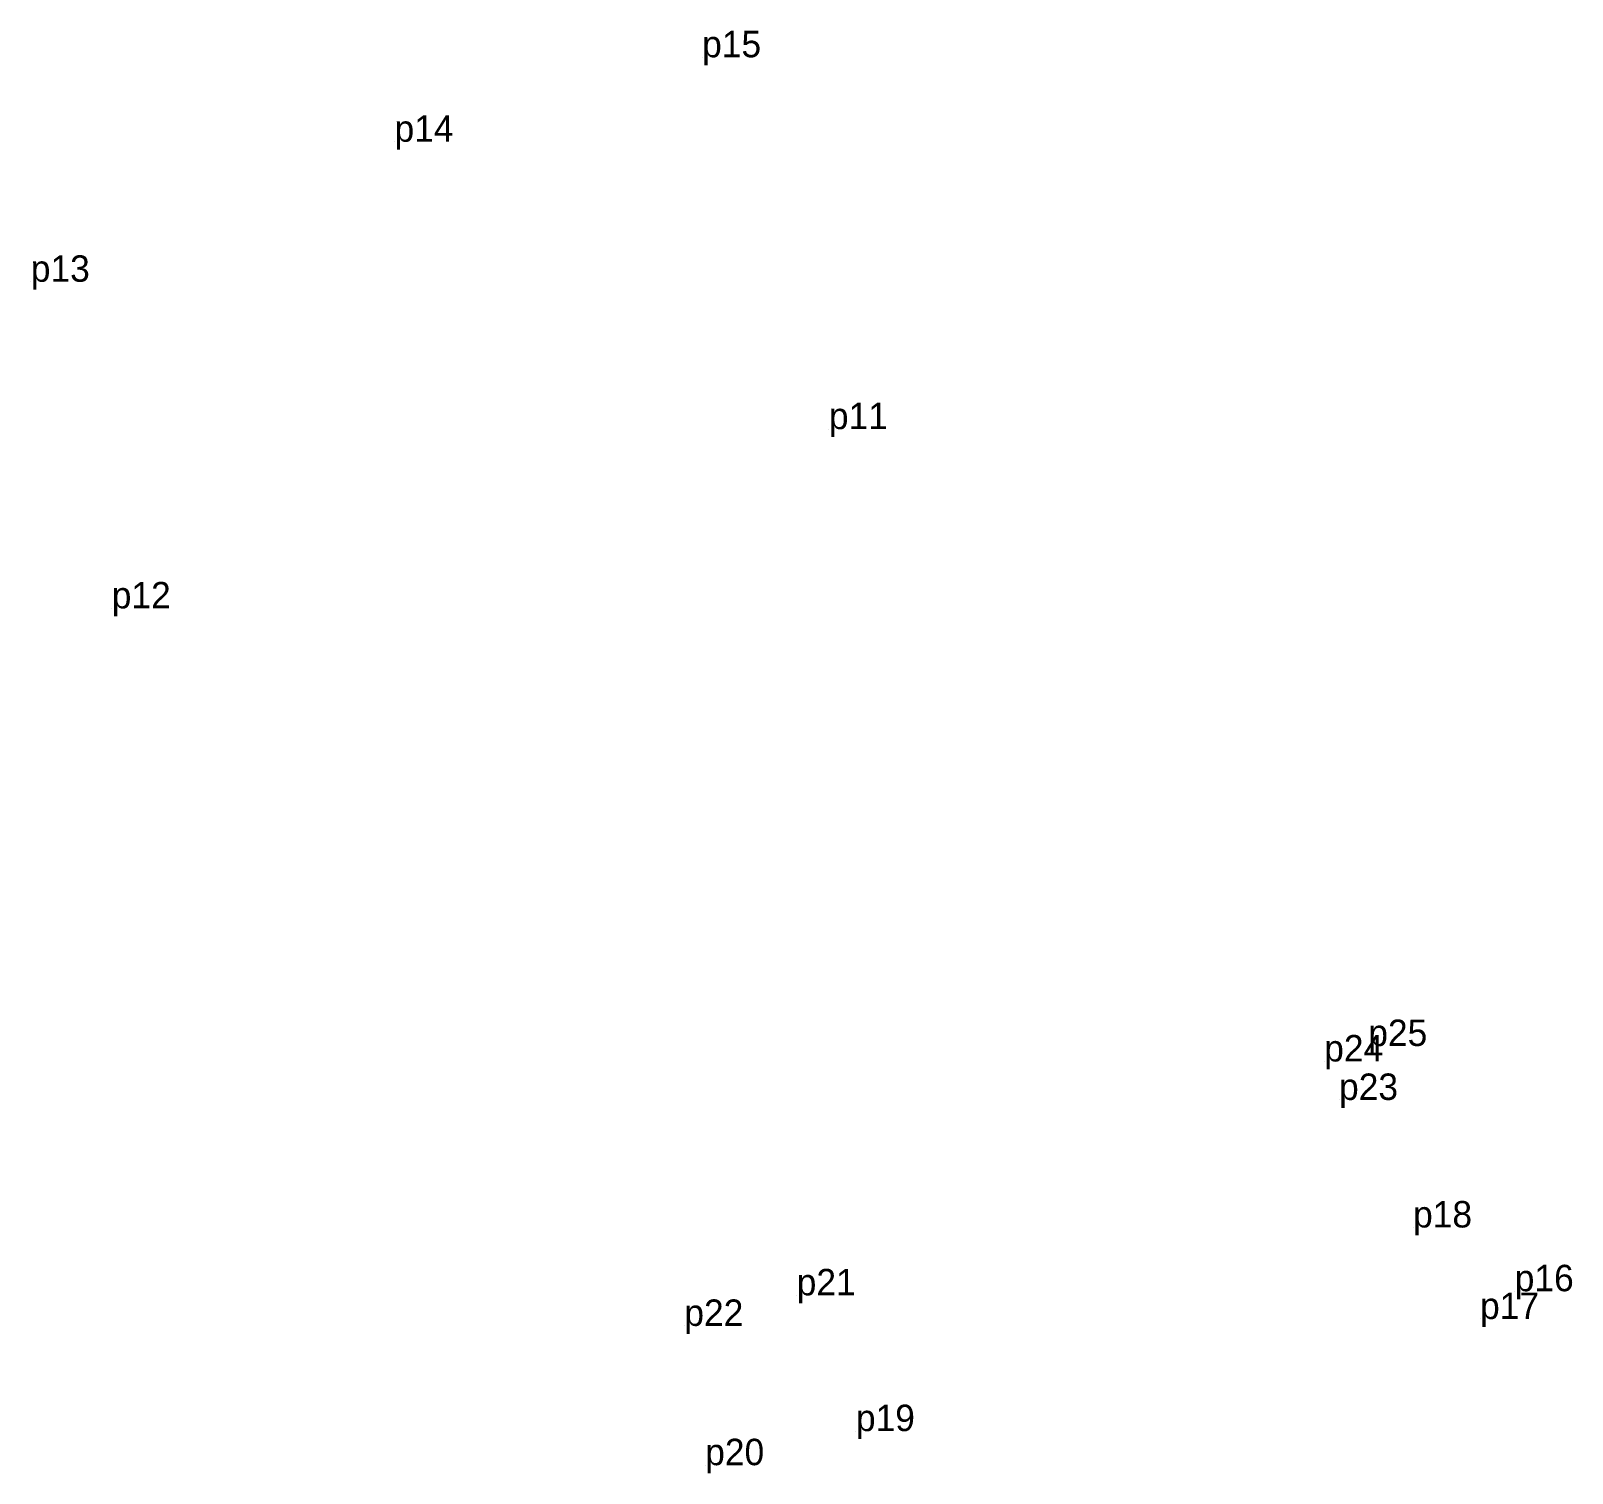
# Model space of a CAD drawing. Extents: x 536455 to 552087, y 1837743 to 1853843.
# Drawn here: x 551444.4 to 551549.3, y 1837967.7 to 1838065.8 of the extents above; entities that cross this region are included whole.
import ezdxf

# ---------------------------------------------------------------- set-up
doc = ezdxf.new("R2010")
doc.units = 0
doc.layers.add('MocDinhThua', color=7, linetype='Continuous')
doc.layers.add('TenChuLanCan', color=7, linetype='Continuous')

msp = doc.modelspace()

# ---------------------------------------------------------------- texts
at = {"layer": 'TenChuLanCan'}
for s, p in [('p15', (551490.07, 1838064.03)), ('p14', (551469.13, 1838058.28)), ('p13', (551444.37, 1838048.75)), ('p11', (551498.7, 1838038.72)), ('p12', (551449.88, 1838026.52)), ('p25', (551535.42, 1837996.73)), ('p24', (551532.42, 1837995.68)), ('p23', (551533.43, 1837993.06)), ('p18', (551538.47, 1837984.38)), ('p21', (551496.51, 1837979.76)), ('p16', (551545.39, 1837980.04)), ('p22', (551488.86, 1837977.68)), ('p17', (551543.03, 1837978.15)), ('p19', (551500.54, 1837970.52)), ('p20', (551490.28, 1837968.2))]:
    msp.add_text(s, height=1.8, dxfattribs=at).set_placement(p)

# ---------------------------------------------------------------- linework, layer by layer
at = {"layer": 'MocDinhThua'}
for p, q in [((551490.068, 1838064.031), (551490.068, 1838064.031)), ((551469.129, 1838058.285), (551469.129, 1838058.285)), ((551444.371, 1838048.75), (551444.371, 1838048.75)), ((551498.701, 1838038.725), (551498.701, 1838038.725)), ((551449.885, 1838026.519), (551449.885, 1838026.519)), ((551535.42, 1837996.729), (551535.42, 1837996.729)), ((551532.423, 1837995.675), (551532.423, 1837995.675)), ((551533.43, 1837993.058), (551533.43, 1837993.058)), ((551538.467, 1837984.384), (551538.467, 1837984.384)), ((551496.509, 1837979.765), (551496.509, 1837979.765)), ((551545.391, 1837980.037), (551545.391, 1837980.037)), ((551543.03, 1837978.154), (551543.03, 1837978.154)), ((551488.861, 1837977.683), (551488.861, 1837977.683)), ((551500.537, 1837970.525), (551500.537, 1837970.525)), ((551490.277, 1837968.196), (551490.277, 1837968.196))]:
    msp.add_line(p, q, dxfattribs=at)

msp.set_redraw_order([(e.dxf.handle, doc.entitydb.next_handle()) for e in msp.query("TEXT MTEXT ATTDEF DIMENSION ARC_DIMENSION")])  # texts and dimensions are drawn at this point

doc.saveas('drawing.dxf')
